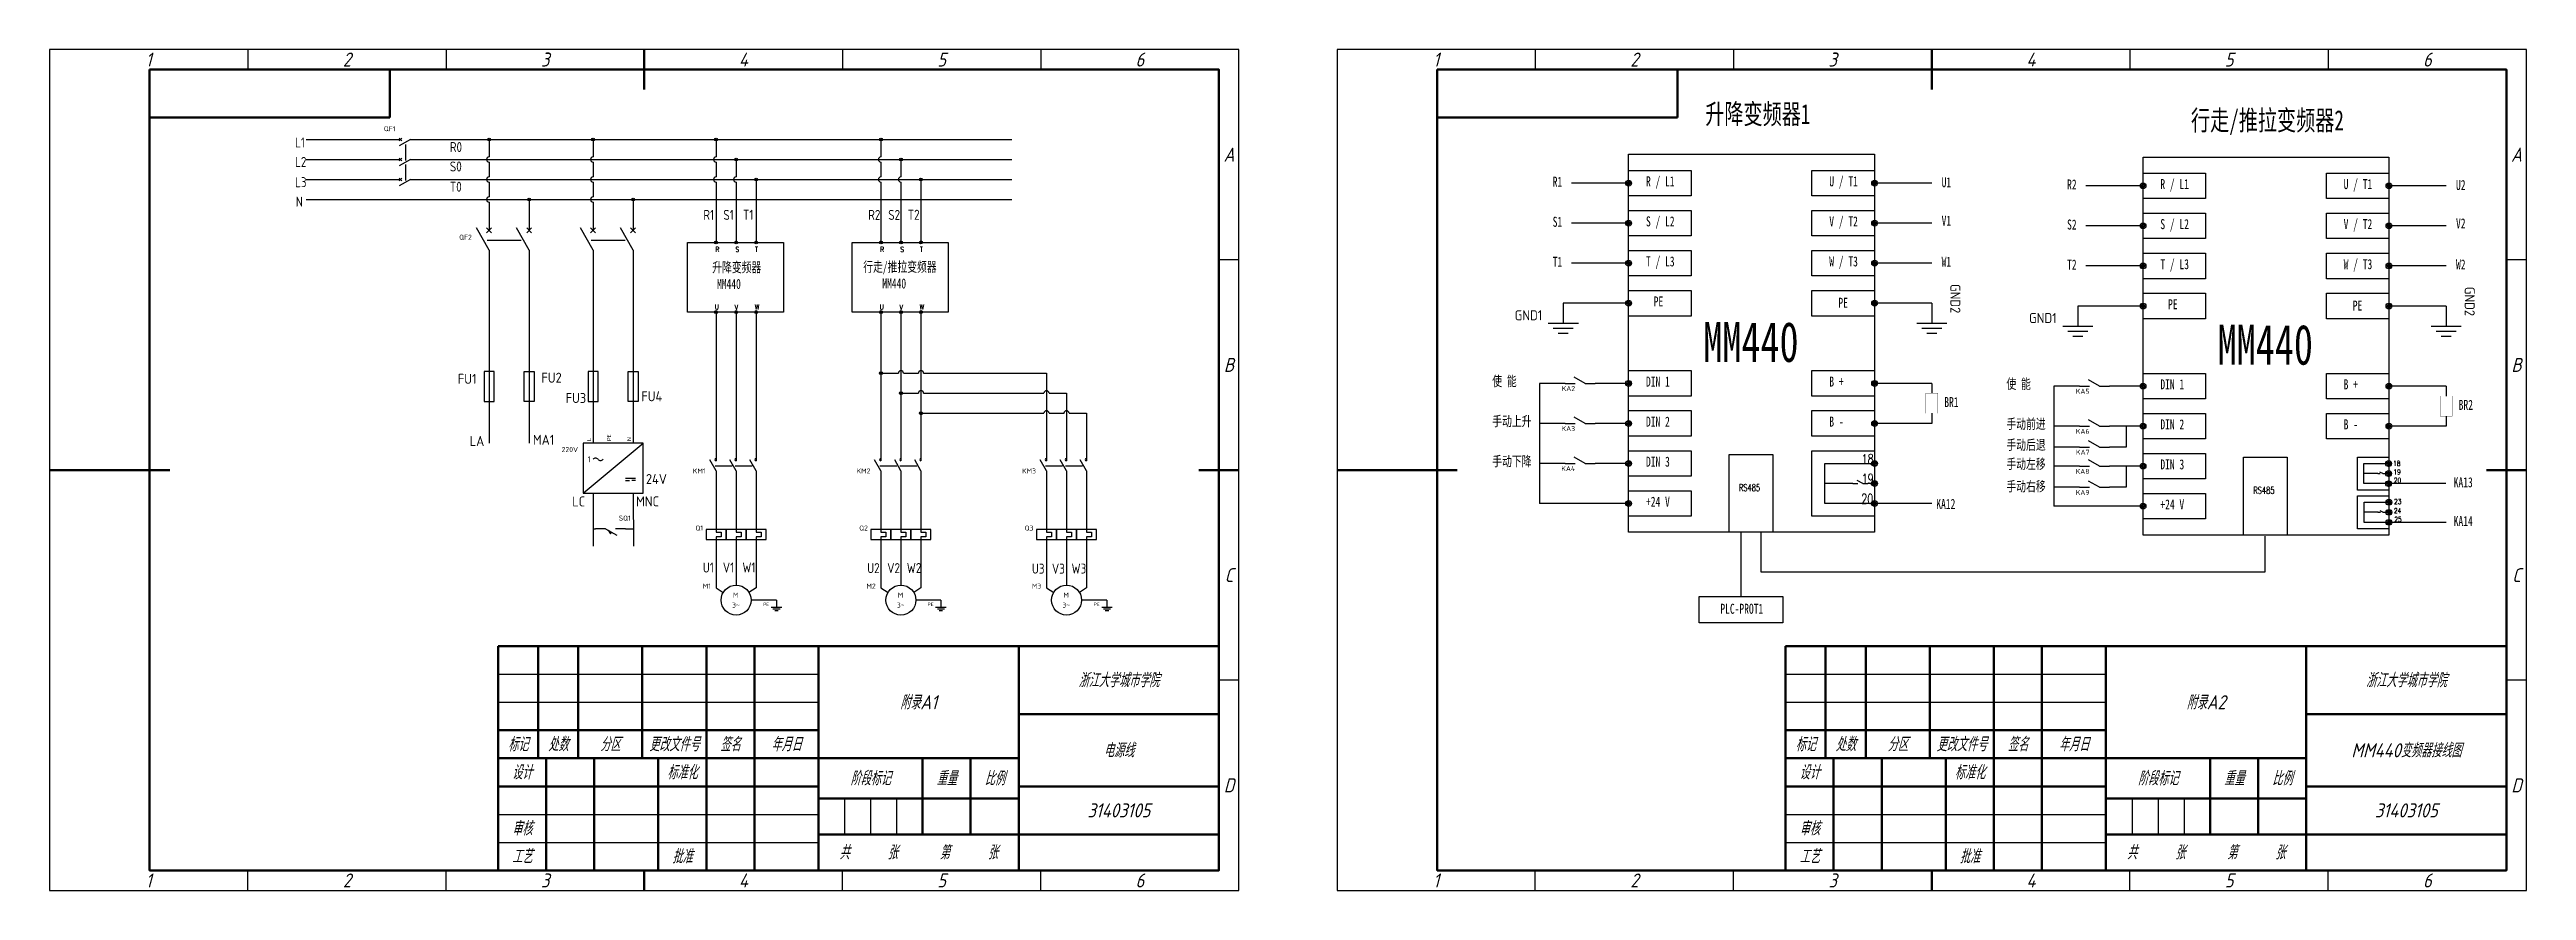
# Model space of a CAD drawing. Header units: millimetres. Extents: x -405 to 937, y 420 to 1151.
# Drawn here: x -371 to 248, y 941 to 1151 of the extents above; entities that cross this region are included whole.
import ezdxf
from ezdxf.enums import TextEntityAlignment as Align

# ---------------------------------------------------------------- set-up
doc = ezdxf.new("R2010")
doc.units = ezdxf.units.MM
doc.layers.get('0').update_dxf_attribs({"lineweight": 25})
for name, color, linetype in [('dim', 7, 'Continuous'), ('dim @ 1', 7, 'Continuous'), ('MISC', 2, 'Continuous'), ('TAGS', 51, 'Continuous'), ('TERMS', 4, 'Continuous'), ('XREFCHILD', 134, 'Continuous')]:
    doc.layers.add(name, color=color, linetype=linetype)
for name, color, linetype, lineweight in [('文字', 254, 'Continuous', 25), ('表格图、流程图中主要表示线', 53, 'Continuous', 50), ('辅助线、网格线、投射线', 215, 'Continuous', 25)]:
    doc.layers.add(name, color=color, linetype=linetype, lineweight=lineweight)
doc.styles.add('GBeitc-35', font='gbeitc.shx', dxfattribs={"height": 3.5, "bigfont": 'gbcbig.shx'})
doc.styles.add('WD_IEC', font='ISOCP2.shx', dxfattribs={"width": 0.9, "height": 4, "bigfont": 'gbcbig.shx'})
doc.styles.add('字母', font='complex.shx', dxfattribs={"width": 0.7})
doc.styles.add('工程字', font='', dxfattribs={"width": 0.7})
doc.styles.get('工程字').set_extended_font_data('FangSong_GB2312')

msp = doc.modelspace()

# ---------------------------------------------------------------- texts
at = {"layer": 'dim', "style": '字母', "width": 0.7}
msp.add_text('20', height=2.5, dxfattribs=at).set_placement((81.51, 1037.43))
at = {"layer": 'dim', "color": 61, "true_color": 0xdbf566, "char_height": 2.5, "attachment_point": 1, "style": 'WD_IEC'}
for s, insert in [('L1', (-309.56, 1128.95)), ('R0', (-270.91, 1127.8)), ('L2', (-309.56, 1124.1)), ('S0', (-270.91, 1122.95)), ('L3', (-309.56, 1119.04)), ('N', (-309.37, 1114.17)), ('T0', (-270.91, 1117.89)), ('R1', (-207.61, 1110.87)), ('S1', (-202.61, 1110.87)), ('T1', (-197.71, 1110.9)), ('R2', (-166.45, 1110.87)), ('S2', (-161.45, 1110.87)), ('T2', (-156.56, 1110.9)), ('U1', (-207.74, 1022.8)), ('V1', (-202.74, 1022.8)), ('W1', (-197.85, 1022.82)), ('U2', (-166.69, 1022.66)), ('V2', (-161.69, 1022.66)), ('W2', (-156.8, 1022.69)), ('U3', (-125.57, 1022.53)), ('V3', (-120.57, 1022.53)), ('W3', (-115.67, 1022.55))]:
    msp.add_mtext_dynamic_manual_height_columns(s, width=9.0758, gutter_width=17.5, heights=[0], dxfattribs=dict(at, insert=insert))
at = {"layer": 'dim', "attachment_point": 1, "style": '字母'}
for s, width, gutter_width, heights, insert, char_height in [('{\\fSimSun|b0|i0|c134|p2;R1}', 30.1043, 17.5, [0], (4.48, 1119.15), 2.5), ('{\\fSimSun|b0|i0|c134|p2;R / L1}', 30.1043, 17.5, [0], (27.77, 1119.25), 2.5), ('{\\fSimSun|b0|i0|c134|p2;U / T1}', 30.1043, 17.5, [0], (73.54, 1119.25), 2.5), ('{\\fSimSun|b0|i0|c134|p2;U1}', 30.1043, 17.5, [0], (101.59, 1119.02), 2.5), ('{\\fSimSun|b0|i0|c134|p2;R2}', 30.1043, 17.5, [0], (132.92, 1118.46), 2.5), ('{\\fSimSun|b0|i0|c134|p2;R / L1}', 30.1043, 17.5, [0], (156.21, 1118.56), 2.5), ('{\\fSimSun|b0|i0|c134|p2;U / T1}', 30.1043, 17.5, [0], (201.98, 1118.56), 2.5), ('{\\fSimSun|b0|i0|c134|p2;U2}', 30.1043, 17.5, [0], (230.03, 1118.33), 2.5), ('{\\fSimSun|b0|i0|c134|p2;S1}', 30.1043, 17.5, [0], (4.48, 1109.15), 2.5), ('{\\fSimSun|b0|i0|c134|p2;S / L2}', 30.1043, 17.5, [0], (27.77, 1109.25), 2.5), ('{\\fSimSun|b0|i0|c134|p2;V / T2}', 30.1043, 17.5, [0], (73.54, 1109.25), 2.5), ('{\\fSimSun|b0|i0|c134|p2;V1}', 30.1043, 17.5, [0], (101.59, 1109.43), 2.5), ('{\\fSimSun|b0|i0|c134|p2;S2}', 30.1043, 17.5, [0], (132.92, 1108.46), 2.5), ('{\\fSimSun|b0|i0|c134|p2;S / L2}', 30.1043, 17.5, [0], (156.21, 1108.56), 2.5), ('{\\fSimSun|b0|i0|c134|p2;V / T2}', 30.1043, 17.5, [0], (201.98, 1108.56), 2.5), ('{\\fSimSun|b0|i0|c134|p2;V2}', 30.1043, 17.5, [0], (230.03, 1108.75), 2.5), ('R', 9.0758, 17.5, [0], (-204.58, 1101.62), 1.25), ('S', 9.0758, 17.5, [0], (-199.58, 1101.62), 1.25), ('T', 9.0758, 17.5, [0], (-194.69, 1101.64), 1.25), ('R', 9.0758, 17.5, [0], (-163.43, 1101.62), 1.25), ('S', 9.0758, 17.5, [0], (-158.43, 1101.62), 1.25), ('T', 9.0758, 17.5, [0], (-153.53, 1101.64), 1.25), ('{\\fSimSun|b0|i0|c134|p2;T1}', 30.1043, 17.5, [0], (4.48, 1099.15), 2.5), ('{\\fSimSun|b0|i0|c134|p2;T / L3}', 30.1043, 17.5, [0], (27.77, 1099.25), 2.5), ('{\\fSimSun|b0|i0|c134|p2;W / T3}', 30.1043, 17.5, [0], (73.54, 1099.25), 2.5), ('{\\fSimSun|b0|i0|c134|p2;W1}', 30.1043, 17.5, [0], (101.59, 1099.18), 2.5), ('{\\fSimSun|b0|i0|c134|p2;T2}', 30.1043, 17.5, [0], (132.92, 1098.46), 2.5), ('{\\fSimSun|b0|i0|c134|p2;T / L3}', 30.1043, 17.5, [0], (156.21, 1098.56), 2.5), ('{\\fSimSun|b0|i0|c134|p2;W / T3}', 30.1043, 17.5, [0], (201.98, 1098.56), 2.5), ('{\\fSimSun|b0|i0|c134|p2;W2}', 30.1043, 17.5, [0], (230.03, 1098.49), 2.5), ('{\\fSimSun|b0|i0|c134|p2;PE}', 30.1043, 17.5, [0], (29.69, 1089.25), 2.5), ('{\\fSimSun|b0|i0|c134|p2;PE}', 30.1043, 17.5, [0], (75.82, 1088.92), 2.5), ('{\\fSimSun|b0|i0|c134|p2;PE}', 30.1043, 17.5, [0], (158.13, 1088.56), 2.5), ('U', 9.0758, 17.5, [0], (-204.73, 1087.25), 1.25), ('V', 9.0758, 17.5, [0], (-199.75, 1087.19), 1.25), ('W', 9.0758, 17.5, [0], (-194.73, 1087.22), 1.25), ('U', 9.0758, 17.5, [0], (-163.57, 1087.25), 1.25), ('V', 9.0758, 17.5, [0], (-158.59, 1087.19), 1.25), ('W', 9.0758, 17.5, [0], (-153.58, 1087.22), 1.25), ('{\\fSimSun|b0|i0|c134|p2;PE}', 30.1043, 17.5, [0], (204.26, 1088.23), 2.5), ('{\\fSimSun|b0|i0|c134|p2;使 能}', 30.1043, 17.5, [0], (-10.61, 1069.36), 2.5), ('{\\fSimSun|b0|i0|c134|p2;DIN 1}', 30.1043, 17.5, [0], (27.77, 1069.25), 2.5), ('{\\fSimSun|b0|i0|c134|p2;B +}', 30.1043, 17.5, [0], (73.54, 1069.25), 2.5), ('{\\fSimSun|b0|i0|c134|p2;BR1}', 30.1043, 17.5, [0], (102.26, 1064.12), 2.5), ('{\\fSimSun|b0|i0|c134|p2;使 能}', 30.1043, 17.5, [0], (117.77, 1068.68), 2.5), ('{\\fSimSun|b0|i0|c134|p2;DIN 1}', 30.1043, 17.5, [0], (156.21, 1068.56), 2.5), ('{\\fSimSun|b0|i0|c134|p2;B +}', 30.1043, 17.5, [0], (201.98, 1068.56), 2.5), ('{\\fSimSun|b0|i0|c134|p2;手动上升}', 30.1043, 17.5, [0], (-10.61, 1059.36), 2.5), ('{\\fSimSun|b0|i0|c134|p2;DIN 2}', 30.1043, 17.5, [0], (27.77, 1059.25), 2.5), ('{\\fSimSun|b0|i0|c134|p2;B -}', 30.1043, 17.5, [0], (73.54, 1059.25), 2.5), ('{\\fSimSun|b0|i0|c134|p2;手动前进}', 30.1043, 17.5, [0], (117.77, 1058.68), 2.5), ('{\\fSimSun|b0|i0|c134|p2;DIN 2}', 30.1043, 17.5, [0], (156.21, 1058.56), 2.5), ('{\\fSimSun|b0|i0|c134|p2;B -}', 30.1043, 17.5, [0], (201.98, 1058.56), 2.5), ('{\\fSimSun|b0|i0|c134|p2;BR2}', 30.1043, 17.5, [0], (230.7, 1063.43), 2.5), ('{\\fSimSun|b0|i0|c134|p2;手动后退}', 30.1043, 17.5, [0], (117.77, 1053.45), 2.5), ('{\\fSimSun|b0|i0|c134|p2;手动下降}', 30.1043, 17.5, [0], (-10.61, 1049.36), 2.5), ('{\\fSimSun|b0|i0|c134|p2;DIN 3}', 30.1043, 17.5, [0], (27.77, 1049.25), 2.5), ('18', 9.0758, 17.5, [0], (81.62, 1049.87), 2.5), ('{\\fSimSun|b0|i0|c134|p2;手动左移}', 30.1043, 17.5, [0], (117.77, 1048.68), 2.5), ('{\\fSimSun|b0|i0|c134|p2;DIN 3}', 30.1043, 17.5, [0], (156.21, 1048.56), 2.5), ('18', 9.0758, 17.5, [0], (214.33, 1048.16), 1.25), ('19', 9.0758, 17.5, [0], (214.4, 1046.04), 1.25), ('{\\fSimSun|b0|i0|c134|p2;+24 V}', 30.1043, 17.5, [0], (27.77, 1039.25), 2.5), ('RS485', 0.1324, 0.05, [0], (50.98, 1042.37), 1.75), ('19', 9.0758, 17.5, [0], (81.65, 1044.95), 2.5), ('{\\fSimSun|b0|i0|c134|p2;手动右移}', 30.1043, 17.5, [0], (117.77, 1043.09), 2.5), ('RS485', 0.1324, 0.05, [0], (179.42, 1041.68), 1.75), ('20', 9.0758, 17.5, [0], (214.51, 1043.96), 1.25), ('{\\fSimSun|b0|i0|c134|p2;KA13}', 30.1043, 17.5, [0], (229.45, 1044.09), 2.5), ('{\\fSimSun|b0|i0|c134|p2;KA12}', 7.9788, 17.5, [0], (100.26, 1038.7), 2.5), ('{\\fSimSun|b0|i0|c134|p2;+24 V}', 30.1043, 17.5, [0], (156.21, 1038.56), 2.5), ('24', 9.0758, 17.5, [0], (214.53, 1036.36), 1.25), ('23', 9.0758, 17.5, [0], (214.57, 1038.65), 1.25), ('25', 9.0758, 17.5, [0], (214.63, 1034.23), 1.25), ('{\\fSimSun|b0|i0|c134|p2;KA14}', 30.1043, 17.5, [0], (229.45, 1034.42), 2.5), ('{\\fSimSun|b0|i0|c134|p2;PLC-PROT1}', 22.6843, 17.5, [5.22], (46.34, 1012.51), 2.5)]:
    msp.add_mtext_dynamic_manual_height_columns(s, width=width, gutter_width=gutter_width, heights=heights, dxfattribs=dict(at, insert=insert, char_height=char_height))
at = {"layer": 'dim', "color": 61, "true_color": 0xdbf566, "style": 'WD_IEC'}
for tag, height, p in [('QF2', 1.25, (-265.41, 1103.43)), ('FU2', 2.5, (-242.97, 1067.71)), ('FU1', 2.5, (-264.25, 1067.42)), ('FU3', 2.5, (-236.87, 1062.64)), ('FU4', 2.5, (-217.87, 1063.06)), ('LA', 2.5, (-262.31, 1051.9)), ('MA1', 2.5, (-244.83, 1052.2)), ('LC', 2.5, (-237.11, 1036.8)), ('MNC', 2.5, (-218.68, 1036.82)), ('24V', 2.5, (-216.7, 1042.4))]:
    msp.add_attdef(tag, text='F', height=height, dxfattribs=at).set_placement(p, align=Align.RIGHT)
at = {"layer": 'dim @ 1', "attachment_point": 1, "style": '工程字'}
for s, width, insert, char_height in [('{\\fSimSun|b0|i0|c134|p2;升降变频器1}', 71.9524, (42.57, 1137.32), 5), ('{\\fSimSun|b0|i0|c134|p2;行走/推拉变频器2}', 93.7844, (163.86, 1135.75), 5), ('{\\fSimSun|b0|i0|c134|p2;升降变频器}\\P MM440', 71.9524, (-205.39, 1097.8), 2.5), ('{\\fSimSun|b0|i0|c134|p2;行走/推拉变频器}\\P    MM440', 71.9524, (-167.69, 1097.91), 2.5), ('{\\fSimSun|b0|i0|c134|p2;MM440}', 53.0064, (42.07, 1082.9), 10), ('{\\fSimSun|b0|i0|c134|p2;MM440}', 53.0064, (170.51, 1082.22), 10)]:
    msp.add_mtext_dynamic_manual_height_columns(s, width=width, gutter_width=17.5, heights=[0], dxfattribs=dict(at, insert=insert, char_height=char_height))

# ---------------------------------------------------------------- blocks, each defined once
blk = doc.blocks.new('A4横向')
at = {"layer": '表格图、流程图中主要表示线'}
for p, q in [((85, 193), (85, 205)), ((148.5, 210), (148.5, 200)), ((25, 193), (85, 193)), ((0, 105), (30, 105)), ((297, 105), (287, 105)), ((148.5, 0), (148.5, 5))]:
    blk.add_line(p, q, dxfattribs=at)
blk.add_lwpolyline([(25, 205), (292, 205), (292, 5), (25, 5)], close=True, dxfattribs=at)
at = {"layer": '辅助线、网格线、投射线'}
for p, q in [((49.5, 210), (49.5, 205)), ((99, 210), (99, 205)), ((198, 210), (198, 205)), ((247.5, 210), (247.5, 205)), ((297, 157.5), (292, 157.5)), ((297, 52.5), (292, 52.5)), ((49.5, 0), (49.5, 5)), ((99, 0), (99, 5)), ((198, 0), (198, 5)), ((247.5, 0), (247.5, 5))]:
    blk.add_line(p, q, dxfattribs=at)
blk.add_lwpolyline([(0, 0), (297, 0), (297, 210), (0, 210)], close=True, dxfattribs=at)
at = {"layer": '文字', "char_height": 3.5, "attachment_point": 5, "style": 'GBeitc-35'}
for s, width, insert in [('1', 5.5423, (24.75, 207.5)), ('2', 5.5423, (74.25, 207.5)), ('3', 5.5423, (123.75, 207.5)), ('4', 5.5423, (173.25, 207.5)), ('5', 5.5423, (222.75, 207.5)), ('6', 5.5423, (272.25, 207.5)), ('A', 3.5, (294.5, 183.75)), ('B', 3.5, (294.5, 131.25)), ('C', 3.5, (294.5, 78.75)), ('D', 3.5, (294.5, 26.25)), ('1', 6.2802, (24.75, 2.5)), ('2', 6.2802, (74.25, 2.5)), ('3', 6.2802, (123.75, 2.5)), ('4', 6.2802, (173.25, 2.5)), ('5', 6.2802, (222.75, 2.5)), ('6', 6.2802, (272.25, 2.5))]:
    blk.add_mtext_dynamic_manual_height_columns(s, width=width, gutter_width=17.5, heights=[0], dxfattribs=dict(at, insert=insert))
at = {"layer": '文字', "style": 'GBeitc-35'}
blk.add_attdef('产品图号', text='', height=3.5, rotation=180, dxfattribs=at).set_placement((55, 199), align=Align.MIDDLE_CENTER)
blk = doc.blocks.new('标题栏')
at = {"layer": '表格图、流程图中主要表示线'}
for p, q in [((-180, 0), (-180, 56)), ((-180, 56), (0, 56)), ((-170, 56), (-170, 28)), ((-160, 56), (-160, 28)), ((-144, 56), (-144, 28)), ((-128, 56), (-128, 0)), ((-116, 0), (-116, 56)), ((-100, 56), (-100, 0)), ((-50, 0), (-50, 56)), ((0, 39), (-50, 39)), ((-180, 35), (-100, 35)), ((-180, 28), (-50, 28)), ((-168, 0), (-168, 28)), ((-156, 0), (-156, 28)), ((-140, 28), (-140, 0)), ((-74, 9), (-74, 28)), ((-62, 9), (-62, 28)), ((-180, 21), (-100, 21)), ((0, 21), (-50, 21)), ((-50, 18), (-100, 18)), ((0, 9), (-100, 9))]:
    blk.add_line(p, q, dxfattribs=at)
at = {"layer": '辅助线、网格线、投射线'}
for p, q in [((-180, 49), (-100, 49)), ((-180, 42), (-100, 42)), ((-180, 14), (-100, 14)), ((-93.5, 18), (-93.5, 9)), ((-87, 18), (-87, 9)), ((-80.5, 18), (-80.5, 9)), ((-180, 7), (-100, 7))]:
    blk.add_line(p, q, dxfattribs=at)
at = {"layer": '文字', "char_height": 3.5, "attachment_point": 5, "style": 'GBeitc-35'}
for s, width, insert in [('标记', 10, (-175, 31.5)), ('处数', 10, (-165, 31.5)), ('分区', 16, (-152, 31.5)), ('更改文件号', 16, (-136, 31.5)), ('签名', 12, (-122, 31.5)), ('年月日', 16, (-108, 31.5)), ('设计', 12, (-174, 24.5)), ('标准化', 12, (-134, 24.5)), ('阶段标记', 26, (-87, 23)), ('重量', 12, (-68, 23)), ('比例', 12, (-56, 23)), ('审核', 12, (-174, 10.5)), ('共     张', 25, (-87.5, 4.5)), ('第     张', 25, (-62.5, 4.5)), ('工艺', 12, (-174, 3.5)), ('批准', 12, (-134, 3.5))]:
    blk.add_mtext_dynamic_manual_height_columns(s, width=width, gutter_width=17.5, heights=[0], dxfattribs=dict(at, insert=insert))
at = {"layer": '文字', "style": 'GBeitc-35'}
for tag, p in [('单位名称', (-25, 47.5)), ('材料标记', (-75, 42)), ('图样名称', (-25, 30)), ('设计签名', (-162, 24.5)), ('设计年月日', (-148, 24.5)), ('标准化签名', (-122, 24.5)), ('标准化年月日', (-108, 24.5)), ('图样代号', (-25, 15)), ('共几', (-87.5, 4.5)), ('第几', (-62.5, 4.5))]:
    blk.add_attdef(tag, text='', height=3.5, dxfattribs=at).set_placement(p, align=Align.MIDDLE_CENTER)
blk = doc.blocks.new('WDDOT')
for radius in [0.72, 0.449, 0.223]:
    blk.add_circle((0, 0), radius)
blk = doc.blocks.new('VFU1')
blk.add_line((0, 7.5), (0, -7.5))
blk.add_lwpolyline([(-1.25, 3.75), (-1.25, -3.75), (1.25, -3.75), (1.25, 3.75)], close=True)
at = {"style": 'WD_IEC'}
for tag, p in [('INST', (-5.25, 7.75)), ('LOC', (-5.25, 4.25)), ('TAG1', (-5.25, 0.75)), ('RATING1', (-5.25, -3.75)), ('XREF', (-5.25, -7.75)), ('DESC1', (-5.25, -11.6)), ('DESC3', (-5.25, -18.6)), ('DESC2', (-5.25, -15.1))]:
    blk.add_attdef(tag, text='', height=2.5, dxfattribs=at).set_placement(p, align=Align.RIGHT)
blk.add_attdef('TERM01', text='', height=2, rotation=90, dxfattribs=at).set_placement((-1, 7.5), align=Align.RIGHT)
at = {"style": 'WD_IEC', "flags": 1}
for tag, p, height in [('X2TERM01', (0, 7.5), 0.32), ('MFG', (2.75, 6.5), 1.5), ('X4LINK', (-1.25, 0), 0.32), ('X1LINK', (1.25, 0), 0.32), ('CAT', (2.75, 4), 1.5), ('ASSYCODE', (2.25, -4), 1), ('FAMILY', (2.25, -5.5), 1), ('CATDESC', (2.25, -7), 1), ('X8TERM02', (0, -7.5), 0.32)]:
    blk.add_attdef(tag, p, '', height=height, dxfattribs=at)
at = {"style": 'WD_IEC'}
blk.add_attdef('TERM02', (-1, -7.5), '', height=2, rotation=90, dxfattribs=at)
blk = doc.blocks.new('HCB1')
for p, q in [((-7.5, 0), (-2.5, 0)), ((-1.9, 0.6), (-3.1, -0.6)), ((-1.9, -0.6), (-3.1, 0.6)), ((2.5, 0), (-3.1, -3.1)), ((2.5, 0), (7.5, 0))]:
    blk.add_line(p, q)
at = {"style": 'WD_IEC'}
for tag, p in [('INST', (-5, 11.1)), ('TAG1', (-5, 4.1)), ('LOC', (-5, 7.6)), ('DESC1', (-5, -13.8)), ('DESC3', (-5, -20.8)), ('DESC2', (-5, -17.2))]:
    blk.add_attdef(tag, text='', height=2.5, dxfattribs=at).set_placement(p, align=Align.RIGHT)
for tag, p, height, flags in [('MFG', (4.9, 12.1), 1.5, 9), ('X4TERM01', (-7.5, 0), 0.32, 1), ('TERM01', (-7.5, 1), 2, 8), ('CAT', (4.9, 9.6), 1.5, 9), ('X1TERM02', (7.5, 0), 0.32, 1), ('X2LINK', (0, -0.6), 0.32, 1), ('X8LINK', (0, -2.5), 0.32, 1), ('ASSYCODE', (12.2, -2.8), 1, 1), ('FAMILY', (12.2, -4.2), 1, 1), ('CATDESC', (12.2, -5.8), 1, 1), ('CONTACT', (12.5, -7.5), 1, 1), ('COMMON', (13.8, -8.8), 1, 1)]:
    blk.add_attdef(tag, p, '', height=height, dxfattribs=dict(at, flags=flags))
at = {"style": 'WD_IEC', "flags": 8}
blk.add_attdef('TERM02', text='', height=2, dxfattribs=at).set_placement((7.5, 1), align=Align.RIGHT)
at = {"lineweight": 15, "style": 'WD_IEC'}
for tag, p in [('RATING1', (-5, -6.2)), ('XREF', (-5, -10))]:
    blk.add_attdef(tag, text='', height=2.5, dxfattribs=at).set_placement(p, align=Align.RIGHT)
blk = doc.blocks.new('HCB2')
for p, q in [((-7.5, 0), (-2.5, 0)), ((-1.9, 0.6), (-3.1, -0.6)), ((-1.9, -0.6), (-3.1, 0.6)), ((2.5, 0), (-3.1, -3.1)), ((2.5, 0), (7.5, 0))]:
    blk.add_line(p, q)
at = {"style": 'WD_IEC'}
for tag, p in [('INST', (-5, 11.1)), ('TAG2', (-5, 4.1)), ('LOC', (-5, 7.6)), ('DESC1', (-5, -13.8)), ('DESC3', (-5, -20.8)), ('DESC2', (-5, -17.2))]:
    blk.add_attdef(tag, text='', height=2.5, dxfattribs=at).set_placement(p, align=Align.RIGHT)
for tag, p, height, flags in [('X4TERM01', (-7.5, 0), 0.32, 1), ('TERM01', (-7.5, 1), 2, 8), ('X1TERM02', (7.5, 0), 0.32, 1), ('X2LINK', (0, -0.6), 0.32, 1), ('X8LINK', (0, -2.5), 0.32, 1), ('FAMILY', (12.2, -4.2), 1, 1), ('CONTACT', (12.5, -7.5), 1, 1)]:
    blk.add_attdef(tag, p, '', height=height, dxfattribs=dict(at, flags=flags))
at = {"style": 'WD_IEC', "flags": 8}
blk.add_attdef('TERM02', text='', height=2, dxfattribs=at).set_placement((7.5, 1), align=Align.RIGHT)
at = {"lineweight": 15, "style": 'WD_IEC', "flags": 1}
blk.add_attdef('RATING1', text='', height=2.5, dxfattribs=at).set_placement((-5, -6.2), align=Align.RIGHT)
at = {"lineweight": 15, "style": 'WD_IEC'}
blk.add_attdef('XREF', text='', height=2.5, dxfattribs=at).set_placement((-5, -10), align=Align.RIGHT)
blk = doc.blocks.new('VCB1')
for p, q in [((0, 7.5), (0, 2.5)), ((0, -2.5), (-3.12, 3.12)), ((0.62, 1.88), (-0.62, 3.12)), ((-0.62, 1.88), (0.62, 3.12)), ((0, -2.5), (0, -7.5))]:
    blk.add_line(p, q)
at = {"style": 'WD_IEC'}
for tag, p in [('INST', (-8, 5.25)), ('TAG1', (-8, -1.75)), ('LOC', (-8, 1.75)), ('RATING1', (-8, -6.35)), ('DESC1', (-8, -14.35)), ('DESC2', (-8, -17.85)), ('DESC3', (-8, -21.35))]:
    blk.add_attdef(tag, text='', height=2.5, dxfattribs=at).set_placement(p, align=Align.RIGHT)
blk.add_attdef('TERM01', text='', height=2, rotation=90, dxfattribs=at).set_placement((-1, 7.5), align=Align.RIGHT)
at = {"style": 'WD_IEC', "flags": 1}
for tag, p, height in [('X2TERM01', (0, 7.5), 0.32), ('MFG', (2.75, 6.5), 1.5), ('X4LINK', (-2, 0), 0.32), ('X1LINK', (-0.5, 0), 0.32), ('CAT', (2.75, 4), 1.5), ('X8TERM02', (0, -7.5), 0.32), ('ASSYCODE', (1, -9), 1), ('FAMILY', (1, -10.5), 1), ('CATDESC', (1, -12), 1), ('CONTACT', (1, -13.5), 1), ('COMMON', (2.25, -14.75), 1)]:
    blk.add_attdef(tag, p, '', height=height, dxfattribs=at)
at = {"style": 'WD_IEC'}
blk.add_attdef('TERM02', (-1, -7.5), '', height=2, rotation=90, dxfattribs=at)
at = {"lineweight": 15, "style": 'WD_IEC'}
blk.add_attdef('XREF', text='', height=2.5, dxfattribs=at).set_placement((-8, -10.35), align=Align.RIGHT)
blk = doc.blocks.new('VCB2')
for p, q in [((0, 7.5), (0, 2.5)), ((0, -2.5), (-3.12, 3.12)), ((0.62, 1.88), (-0.62, 3.12)), ((-0.62, 1.88), (0.62, 3.12)), ((0, -2.5), (0, -7.5))]:
    blk.add_line(p, q)
at = {"style": 'WD_IEC'}
for tag, p in [('INST', (-8, 5.25)), ('TAG2', (-8, -1.75)), ('LOC', (-8, 1.75)), ('DESC1', (-8, -14.35)), ('DESC2', (-8, -17.85)), ('DESC3', (-8, -21.35))]:
    blk.add_attdef(tag, text='', height=2.5, dxfattribs=at).set_placement(p, align=Align.RIGHT)
blk.add_attdef('TERM01', text='', height=2, rotation=90, dxfattribs=at).set_placement((-1, 7.5), align=Align.RIGHT)
at = {"style": 'WD_IEC', "flags": 1}
for tag, p, height in [('X2TERM01', (0, 7.5), 0.32), ('X4LINK', (-2, 0), 0.32), ('X1LINK', (-0.5, 0), 0.32), ('X8TERM02', (0, -7.5), 0.32), ('FAMILY', (1, -10.5), 1), ('CONTACT', (1, -13.5), 1)]:
    blk.add_attdef(tag, p, '', height=height, dxfattribs=at)
at = {"style": 'WD_IEC'}
blk.add_attdef('TERM02', (-1, -7.5), '', height=2, rotation=90, dxfattribs=at)
at = {"style": 'WD_IEC', "flags": 1}
blk.add_attdef('RATING1', text='', height=2.5, dxfattribs=at).set_placement((-8, -6.35), align=Align.RIGHT)
at = {"lineweight": 15, "style": 'WD_IEC'}
blk.add_attdef('XREF', text='', height=2.5, dxfattribs=at).set_placement((-8, -10.35), align=Align.RIGHT)
blk = doc.blocks.new('VMS21P')
for p, q in [((0, -2.5), (-3.125, 3.125)), ((0, 7.5), (0, 2.5)), ((0, -2.5), (0, -7.5))]:
    blk.add_line(p, q)
blk.add_arc((0, 3.125), 0.625, 90, 270)
at = {"style": 'WD_IEC'}
for tag, p in [('TAG2', (-5.25, 0.75)), ('INST', (-5.25, 7.75)), ('LOC', (-5.25, 4.25)), ('DESC3', (-5.25, -14.6)), ('DESC2', (-5.25, -11.1)), ('DESC1', (-5.25, -7.6)), ('XREF', (-5.25, -3.75))]:
    blk.add_attdef(tag, text='', height=2.5, dxfattribs=at).set_placement(p, align=Align.RIGHT)
blk.add_attdef('TERM01', text='', height=2, rotation=90, dxfattribs=at).set_placement((-1, 7.5), align=Align.RIGHT)
blk.add_attdef('TERM02', (-1, -7.5), '', height=2, rotation=90, dxfattribs=at)
at = {"style": 'WD_IEC', "flags": 1}
for tag, p, height in [('X4LINK', (-2, 0), 0.32), ('X1LINK', (-0.5, 0), 0.32), ('X2TERM01', (0, 7.5), 0.32), ('X8TERM02', (0, -7.5), 0.32), ('CONTACT', (4, -3.5), 1), ('FAMILY', (4, -5), 1)]:
    blk.add_attdef(tag, p, '', height=height, dxfattribs=at)
blk = doc.blocks.new('VOL1')
for p, q in [((-5, 2.5), (-5, -2.5)), ((5, 2.5), (-5, 2.5)), ((0, 7.5), (0, 1.2)), ((0, 1.2), (2.5, 1.2)), ((2.5, 1.2), (2.5, -1.2)), ((5, -2.5), (5, 2.5)), ((-5, -2.5), (5, -2.5)), ((0, -1.2), (0, -7.5)), ((2.5, -1.2), (0, -1.2))]:
    blk.add_line(p, q)
at = {"style": 'WD_IEC'}
for tag, p in [('RATING1', (-6.5, -2.5)), ('TAG1', (-6.5, 2)), ('INST', (-6.5, 9)), ('LOC', (-6.5, 5.5)), ('DESC2', (-6.5, -13.8)), ('DESC1', (-6.5, -10.3)), ('XREF', (-6.5, -6.5)), ('DESC3', (-6.5, -17.3))]:
    blk.add_attdef(tag, text='', height=2.5, dxfattribs=at).set_placement(p, align=Align.RIGHT)
at = {"style": 'WD_IEC', "flags": 1}
for tag, p, height in [('X4LINK', (-5, 0), 0.32), ('X2TERM01', (0, 7.5), 0.32), ('MFG', (2.8, 6.5), 1.5), ('CAT', (2.8, 4), 1.5), ('X1LINK', (5, 0), 0.32), ('X8TERM02', (0, -7.5), 0.32), ('ASSYCODE', (1, -4), 1), ('FAMILY', (1, -5.5), 1), ('CATDESC', (1, -7), 1)]:
    blk.add_attdef(tag, p, '', height=height, dxfattribs=at)
at = {"style": 'WD_IEC'}
blk.add_attdef('TERM01', text='', height=2, rotation=90, dxfattribs=at).set_placement((-1, 7.5), align=Align.RIGHT)
blk.add_attdef('TERM02', (-1, -7.5), '', height=2, rotation=90, dxfattribs=at)
blk = doc.blocks.new('VOL2')
for p, q in [((-5, 2.5), (-5, -2.5)), ((5, 2.5), (-5, 2.5)), ((0, 7.5), (0, 1.2)), ((0, 1.2), (2.5, 1.2)), ((2.5, 1.2), (2.5, -1.2)), ((5, -2.5), (5, 2.5)), ((-5, -2.5), (5, -2.5)), ((0, -1.2), (0, -7.5)), ((2.5, -1.2), (0, -1.2))]:
    blk.add_line(p, q)
at = {"style": 'WD_IEC'}
for tag, p in [('RATING1', (-6.5, -2.5)), ('TAG2', (-6.5, 2)), ('INST', (-6.5, 9)), ('LOC', (-6.5, 5.5)), ('DESC2', (-6.5, -13.8)), ('DESC1', (-6.5, -10.3)), ('XREF', (-6.5, -6.5)), ('DESC3', (-6.5, -17.3))]:
    blk.add_attdef(tag, text='', height=2.5, dxfattribs=at).set_placement(p, align=Align.RIGHT)
at = {"style": 'WD_IEC', "flags": 1}
for tag, p, height in [('X4LINK', (-5, 0), 0.32), ('X2TERM01', (0, 7.5), 0.32), ('X1LINK', (5, 0), 0.32), ('X8TERM02', (0, -7.5), 0.32), ('FAMILY', (1, -5.5), 1)]:
    blk.add_attdef(tag, p, '', height=height, dxfattribs=at)
at = {"style": 'WD_IEC'}
blk.add_attdef('TERM01', text='', height=2, rotation=90, dxfattribs=at).set_placement((-1, 7.5), align=Align.RIGHT)
blk.add_attdef('TERM02', (-1, -7.5), '', height=2, rotation=90, dxfattribs=at)
blk = doc.blocks.new('VMO13')
blk.add_circle((0, 0), 7.5)
at = {"style": 'WD_IEC'}
for tag, p in [('INST', (-12.6, 12.8)), ('DESC2', (-12.6, -2)), ('DESC1', (-12.6, 1.5)), ('TAG1', (-12.6, 5.8)), ('LOC', (-12.6, 9.2)), ('RATING2', (-12.6, -12.5)), ('RATING1', (-12.6, -9)), ('DESC3', (-12.6, -5.5)), ('RATING4', (-12.6, -19.5)), ('RATING3', (-12.6, -16))]:
    blk.add_attdef(tag, text='', height=2.5, dxfattribs=at).set_placement(p, align=Align.RIGHT)
blk.add_attdef('TERM02', (-0.7, 7.8), '', height=2, rotation=90, dxfattribs=at)
for tag, p in [('TERM01', (-7.4, 4.3)), ('TERM03', (9.3, 4.5)), ('TERM04', (-0.6, -7.9))]:
    blk.add_attdef(tag, text='', height=2, rotation=90, dxfattribs=at).set_placement(p, align=Align.RIGHT)
at = {"style": 'WD_IEC', "flags": 1}
for tag, p, height in [('X4LINK', (-7.5, 0), 0.32), ('X0TERM01', (-6.4, 3.9), 0.32), ('X2TERM02', (0, 7.5), 0.32), ('X0TERM03', (6.4, 3.9), 0.32), ('X1LINK', (7.5, 0), 0.32), ('MFG', (12.8, 9), 1.5), ('CAT', (12.8, 6.5), 1.5), ('X8TERM04', (0, -7.5), 0.32), ('ASSYCODE', (1, -9), 1), ('FAMILY', (1, -10.5), 1), ('CATDESC', (1, -12), 1)]:
    blk.add_attdef(tag, p, '', height=height, dxfattribs=at)
at = {"style": 'WD_IEC'}
for tag, p in [('M', (-0.2, 1.3)), ('3~', (-0.1, -3.7))]:
    blk.add_attdef(tag, text='', height=2.5, dxfattribs=at).set_placement(p, align=Align.CENTER)
at = {"lineweight": 15, "style": 'WD_IEC'}
blk.add_attdef('XREF', text='', height=2.5, dxfattribs=at).set_placement((-12.6, -23), align=Align.RIGHT)
blk = doc.blocks.new('VPW1_1PH')
for p, q in [((-5, -25), (25, 0)), ((16.25, -17.5), (21.25, -17.5)), ((16.25, -18.75), (18.125, -18.75)), ((21.25, -18.75), (19.375, -18.75))]:
    blk.add_line(p, q)
blk.add_lwpolyline([(-5, 0), (-5, -25), (25, -25), (25, 0)], close=True)
for centre, start, end in [((1.25, -9.0625), 36.8698976, 143.1301024), ((3.75, -7.1875), 216.8698976, 323.1301024)]:
    blk.add_arc(centre, 1.5625, start, end)
at = {"style": 'WD_IEC'}
blk.add_text('1', height=3, dxfattribs=at).set_placement((-1.25, -8.125), align=Align.MIDDLE_RIGHT)
for tag, p in [('INST', (-7.5, 2.5)), ('LOC', (-7.5, -1)), ('RATING1', (-7.5, -9)), ('XREF', (-7.5, -13)), ('TAG1', (-7.5, -4.5)), ('DESC3', (-7.5, -23.85)), ('DESC2', (-7.5, -20.35)), ('DESC1', (-7.5, -16.85))]:
    blk.add_attdef(tag, text='', height=2.5, dxfattribs=at).set_placement(p, align=Align.RIGHT)
for tag, p in [('TERM01', (-1, 1)), ('TERM02', (9, 1)), ('TERM03', (19, 1))]:
    blk.add_attdef(tag, p, '', height=2, rotation=90, dxfattribs=at)
at = {"style": 'WD_IEC', "flags": 1}
for tag, p, height in [('X2TERM01', (0, 0), 0.32), ('X2TERM02', (10, 0), 0.32), ('X2TERM03', (20, 0), 0.32), ('MFG', (27.75, -1), 1.5), ('CAT', (27.75, -3.5), 1.5), ('X8TERM04', (5, -25), 0.32), ('X8TERM05', (15, -25), 0.32), ('ASSYCODE', (26, -21.5), 1), ('FAMILY', (26, -23), 1), ('CATDESC', (26, -24.5), 1)]:
    blk.add_attdef(tag, p, '', height=height, dxfattribs=at)
at = {"style": 'WD_IEC'}
for tag, p in [('TERM04', (4, -26)), ('TERM05', (14, -26))]:
    blk.add_attdef(tag, text='', height=2, rotation=90, dxfattribs=at).set_placement(p, align=Align.RIGHT)
blk = doc.blocks.new('HLS11')
for p, q in [((-7.5, 0), (-2.5, 0)), ((2.5, 0), (-3.1, -3.1)), ((2.5, 0), (7.5, 0)), ((0, -2.5), (-0.5, -1.7)), ((1.2, -0.7), (0, -2.5))]:
    blk.add_line(p, q)
at = {"style": 'WD_IEC'}
for tag, p in [('INST', (-5, 11.1)), ('TAG1', (-5, 4.1)), ('LOC', (-5, 7.6)), ('DESC2', (-5, -14.1)), ('DESC1', (-5, -10.6)), ('DESC3', (-5, -17.6))]:
    blk.add_attdef(tag, text='', height=2.5, dxfattribs=at).set_placement(p, align=Align.RIGHT)
for tag, p, height, flags in [('X4TERM01', (-7.5, 0), 0.32, 1), ('TERM01', (-7.5, 1), 2, 8), ('X1TERM02', (7.5, 0), 0.32, 1), ('MFG', (7.8, 6.5), 1.5, 1), ('CAT', (7.8, 4), 1.5, 1), ('X2LINK', (0, -0.9), 0.32, 1), ('X8LINK', (0, -2.6), 0.32, 1), ('FAMILY', (11, -4.9), 1, 1), ('ASSYCODE', (11, -7.5), 1, 1), ('CATDESC', (11, -10.5), 1, 1), ('CONTACT', (11.2, -1.9), 1, 1), ('COMMON', (12.5, -3.1), 1, 1)]:
    blk.add_attdef(tag, p, '', height=height, dxfattribs=dict(at, flags=flags))
at = {"style": 'WD_IEC', "flags": 8}
blk.add_attdef('TERM02', text='', height=2, dxfattribs=at).set_placement((7.5, 1), align=Align.RIGHT)
at = {"lineweight": 15, "style": 'WD_IEC'}
for tag, p in [('XREF', (-5, -6.9)), ('WDTAGALT', (-5, -20.5))]:
    blk.add_attdef(tag, text='', height=2.5, dxfattribs=at).set_placement(p, align=Align.RIGHT)
blk = doc.blocks.new('VGND2')
for p, q in [((0, 0), (0, -5)), ((-3.75, -5), (3.75, -5)), ((-2.5, -6.25), (2.5, -6.25)), ((-1.25, -7.5), (1.25, -7.5))]:
    blk.add_line(p, q)
at = {"style": 'WD_IEC'}
for tag, p in [('INST', (-5.25, 2.75)), ('LOC', (-5.25, -0.75)), ('TAG1', (-5.25, -4.25))]:
    blk.add_attdef(tag, text='', height=2.5, dxfattribs=at).set_placement(p, align=Align.RIGHT)
at = {"style": 'WD_IEC', "flags": 1}
blk.add_attdef('X2TERM01', (0, 0), '', height=0.32, dxfattribs=at)
blk = doc.blocks.new('HGND2')
for p, q in [((0, 0), (5, 0)), ((5, -3.75), (5, 3.75)), ((6.25, -2.5), (6.25, 2.5)), ((7.5, -1.25), (7.5, 1.25))]:
    blk.add_line(p, q)
at = {"style": 'WD_IEC'}
for tag, p in [('INST', (2.5, 11.63)), ('TAG1', (2.5, 4.63)), ('LOC', (2.5, 8.13))]:
    blk.add_attdef(tag, text='', height=2.5, dxfattribs=at).set_placement(p, align=Align.RIGHT)
at = {"style": 'WD_IEC', "flags": 1}
blk.add_attdef('X4TERM01', (0, 0), '', height=0.32, dxfattribs=at)
blk = doc.blocks.new('VDV1_1-')
at = {"const_width": 0.25}
blk.add_lwpolyline([(-10, -12), (-10, 0), (10, 0), (10, -12)], close=True, dxfattribs=at)
at = {"style": 'WD_IEC'}
for tag, p in [('INST', (-12.6, 4.4)), ('LOC', (-12.6, 0.9)), ('WDTAGALT', (-12.6, -22.3)), ('RATING4', (-12.3, -8.8)), ('RATING3', (-12.3, -5.6)), ('DESC2', (-12.6, -15.4)), ('DESC3', (-12.6, -18.9)), ('DESC1', (-12.6, -11.9)), ('TAG1', (-12.6, -2.6))]:
    blk.add_attdef(tag, text='', height=2.5, dxfattribs=at).set_placement(p, align=Align.RIGHT)
for tag, p in [('TERM01', (-0.6, 0.2)), ('TERM02', (12.6, -5.6))]:
    blk.add_attdef(tag, p, '', height=2, rotation=90, dxfattribs=at)
at = {"style": 'WD_IEC', "flags": 1}
for tag, p, height in [('X2TERM01', (0, 0), 0.32), ('X1TERM02', (10, -6), 0.32), ('CAT', (11.2, -11.1), 1.5), ('ASSYCODE', (11.3, -12.4), 1), ('FAMILY', (11.3, -13.9), 1), ('CATDESC', (11.3, -15.3), 1), ('WDTYPE', (11.3, -16.7), 1), ('MFG', (11.3, -9.2), 1.5)]:
    blk.add_attdef(tag, p, '', height=height, dxfattribs=at)
at = {"style": 'WD_IEC'}
for tag, p in [('RATING2', (-0.2, -9)), ('RATING1', (-0.2, -5.6))]:
    blk.add_attdef(tag, text='', height=2.5, dxfattribs=at).set_placement(p, align=Align.CENTER)
blk = doc.blocks.new('HSS21')
for p, q in [((-7.5, 0), (-2.5, 0)), ((2.5, 0), (-3.1, -3.1)), ((2.5, 0), (7.5, 0))]:
    blk.add_line(p, q)
at = {"style": 'WD_IEC'}
for tag, p in [('INST', (-2.5, 13.6)), ('LOC', (-2.5, 10.1)), ('TAG2', (-2.6, 1.3)), ('DESC2', (-2.5, -13.5)), ('DESC1', (-2.5, -10)), ('DESC3', (-2.5, -17))]:
    blk.add_attdef(tag, text='', height=2.5, dxfattribs=at).set_placement(p, align=Align.RIGHT)
for tag, p, height, flags in [('X4TERM01', (-7.5, 0), 0.32, 1), ('TERM01', (-7.5, 1), 2, 8), ('X1TERM02', (7.5, 0), 0.32, 1), ('X2LINK', (0, -0.5), 0.32, 1), ('X8LINK', (0, -2), 0.32, 1), ('CONTACT', (6.5, -2.2), 1, 1), ('FAMILY', (6.5, -3.8), 1, 1), ('COMMON', (7.8, -3.5), 1, 1)]:
    blk.add_attdef(tag, p, '', height=height, dxfattribs=dict(at, flags=flags))
at = {"style": 'WD_IEC', "flags": 8}
for tag, height, p in [('TERM02', 2, (7.5, 1)), ('XREF', 2.5, (-2.5, -6.3))]:
    blk.add_attdef(tag, text='', height=height, dxfattribs=at).set_placement(p, align=Align.RIGHT)
at = {"lineweight": 15, "style": 'WD_IEC'}
blk.add_attdef('STATE', (2.5, -6.3), '', height=2.5, dxfattribs=at)

# ---------------------------------------------------------------- linework, layer by layer
at = {"layer": 'dim'}
for p, q in [((-306.8, 1128.45), (-285.72, 1128.45)), ((-278.22, 1128.45), (-130.61, 1128.45)), ((-261.1, 1128.45), (-261.1, 1124.09)), ((-235.14, 1128.45), (-235.14, 1124.09)), ((-204.42, 1128.45), (-204.42, 1124.09)), ((-163.26, 1128.45), (-163.26, 1124.09)), ((-306.8, 1123.45), (-285.72, 1123.45)), ((-278.22, 1123.45), (-130.61, 1123.45)), ((-261.1, 1122.82), (-261.1, 1119.09)), ((-235.14, 1122.82), (-235.14, 1119.09)), ((-204.42, 1122.82), (-204.42, 1119.09)), ((-199.42, 1123.45), (-199.42, 1119.09)), ((-163.26, 1122.82), (-163.26, 1119.09)), ((-158.26, 1123.45), (-158.26, 1119.09)), ((-306.8, 1118.45), (-285.72, 1118.45)), ((-306.8, 1113.45), (-130.61, 1113.45)), ((-278.22, 1118.45), (-130.61, 1118.45)), ((-261.1, 1117.82), (-261.1, 1114.09)), ((-251.1, 1113.45), (-251.1, 1110.77)), ((-235.14, 1117.82), (-235.14, 1114.09)), ((-225.14, 1113.45), (-225.14, 1110.77)), ((-204.42, 1117.82), (-204.42, 1102.75)), ((-199.42, 1117.82), (-199.42, 1102.75)), ((-194.42, 1118.45), (-194.42, 1102.75)), ((-163.26, 1117.82), (-163.26, 1102.75)), ((-158.26, 1117.82), (-158.26, 1102.75)), ((-153.26, 1118.45), (-153.26, 1102.75)), ((23.44, 1117.55), (9.14, 1117.55)), ((99.14, 1117.55), (84.85, 1117.55)), ((151.88, 1116.86), (137.59, 1116.86)), ((227.59, 1116.86), (213.29, 1116.86)), ((-261.1, 1112.82), (-261.1, 1110.77)), ((-235.14, 1112.82), (-235.14, 1110.77)), ((23.44, 1107.55), (9.14, 1107.55)), ((99.14, 1107.55), (84.85, 1107.55)), ((151.88, 1106.86), (137.59, 1106.86)), ((227.59, 1106.86), (213.29, 1106.86)), ((-261.1, 1095.77), (-261.1, 1074.27)), ((-251.1, 1095.77), (-251.1, 1074.27)), ((-235.14, 1095.77), (-235.14, 1074.27)), ((-225.14, 1095.77), (-225.14, 1074.27)), ((23.44, 1097.55), (9.14, 1097.55)), ((99.14, 1097.55), (84.85, 1097.55)), ((151.88, 1096.86), (137.59, 1096.86)), ((227.59, 1096.86), (213.29, 1096.86)), ((-204.42, 1085.34), (-204.42, 1050.67)), ((-199.42, 1085.34), (-199.42, 1050.67)), ((-194.42, 1085.34), (-194.42, 1050.67)), ((-163.26, 1085.34), (-163.26, 1050.67)), ((-158.26, 1085.34), (-158.26, 1050.67)), ((-153.26, 1085.34), (-153.26, 1050.67)), ((15.28, 1087.55), (7.13, 1087.55)), ((23.44, 1087.55), (9.14, 1087.55)), ((23.44, 1087.55), (15.28, 1087.55)), ((99.14, 1087.55), (84.85, 1087.55)), ((143.72, 1086.86), (135.57, 1086.86)), ((151.88, 1086.86), (143.72, 1086.86)), ((227.59, 1086.86), (213.29, 1086.86)), ((-163.26, 1070.08), (-158.9, 1070.08)), ((-157.63, 1070.08), (-153.9, 1070.08)), ((-152.63, 1070.08), (-121.92, 1070.08)), ((-121.92, 1070.08), (-121.92, 1050.67)), ((-158.26, 1065.08), (-153.9, 1065.08)), ((-152.63, 1065.08), (-122.55, 1065.08)), ((-121.28, 1065.08), (-116.92, 1065.08)), ((-116.92, 1065.08), (-116.92, 1050.67)), ((1.21, 1067.55), (1.21, 1037.55)), ((7.6, 1067.55), (1.21, 1067.55)), ((23.44, 1067.55), (15.1, 1067.55)), ((99.14, 1067.55), (84.85, 1067.55)), ((99.14, 1067.55), (99.14, 1065.07)), ((129.65, 1066.86), (129.65, 1036.86)), ((136.04, 1066.86), (129.65, 1066.86)), ((151.88, 1066.86), (143.54, 1066.86)), ((227.59, 1066.86), (213.29, 1066.86)), ((227.59, 1066.86), (227.59, 1064.38)), ((-261.1, 1059.27), (-261.1, 1052.65)), ((-251.1, 1059.27), (-251.1, 1052.65)), ((-235.14, 1059.27), (-235.14, 1052.65)), ((-225.14, 1059.27), (-225.14, 1052.65)), ((-153.26, 1060.08), (-122.55, 1060.08)), ((-121.28, 1060.08), (-117.55, 1060.08)), ((-116.28, 1060.08), (-111.92, 1060.08)), ((-111.92, 1060.08), (-111.92, 1050.67)), ((99.14, 1060.07), (99.14, 1057.55)), ((227.59, 1059.38), (227.59, 1056.86)), ((7.6, 1057.55), (1.21, 1057.55)), ((23.44, 1057.55), (15.1, 1057.55)), ((99.14, 1057.55), (84.85, 1057.55)), ((136.04, 1056.86), (129.65, 1056.86)), ((136.04, 1051.65), (129.65, 1051.65)), ((151.88, 1056.86), (143.54, 1056.86)), ((147.71, 1051.65), (143.54, 1051.65)), ((147.71, 1056.86), (147.71, 1051.65)), ((227.59, 1056.86), (213.29, 1056.86)), ((7.6, 1047.55), (1.21, 1047.55)), ((23.44, 1047.55), (15.1, 1047.55)), ((69.21, 1050.73), (84.85, 1050.73)), ((69.21, 1034.36), (69.21, 1050.73)), ((72.42, 1037.55), (72.42, 1047.55)), ((72.42, 1047.55), (84.85, 1047.55)), ((136.04, 1046.86), (129.65, 1046.86)), ((151.88, 1046.86), (143.54, 1046.86)), ((147.71, 1046.86), (147.71, 1041.59)), ((205.4, 1049.1), (213.21, 1049.1)), ((205.4, 1040.91), (205.4, 1049.1)), ((207, 1042.5), (207, 1047.5)), ((207, 1047.5), (213.21, 1047.5)), ((-235.14, 1040.15), (-235.14, 1026.88)), ((-225.14, 1040.15), (-225.07, 1026.91)), ((-204.42, 1043.17), (-204.42, 1033.54)), ((-199.42, 1043.17), (-199.42, 1033.54)), ((-194.42, 1043.17), (-194.42, 1033.54)), ((-163.27, 1043.17), (-163.27, 1033.54)), ((-158.27, 1043.17), (-158.27, 1033.54)), ((-153.27, 1043.17), (-153.27, 1033.54)), ((-121.92, 1043.17), (-121.92, 1033.54)), ((-116.92, 1043.17), (-116.92, 1033.54)), ((-111.92, 1043.17), (-111.92, 1033.54)), ((79.38, 1042.55), (72.42, 1042.55)), ((84.85, 1042.55), (83.13, 1042.55)), ((136.04, 1041.59), (129.65, 1041.59)), ((147.71, 1041.59), (143.54, 1041.59)), ((213.21, 1040.91), (205.4, 1040.91)), ((205.47, 1039.43), (213.29, 1039.43)), ((205.47, 1031.25), (205.47, 1039.43)), ((210.48, 1045), (207, 1045)), ((213.21, 1042.5), (207, 1042.5)), ((213.21, 1045), (212.35, 1045)), ((227.51, 1042.5), (213.21, 1042.5)), ((-204.42, 1033.17), (-204.42, 1033.17)), ((-204.42, 1033.17), (-204.42, 1033.17)), ((23.44, 1037.55), (1.21, 1037.55)), ((84.85, 1034.36), (69.21, 1034.36)), ((84.85, 1037.55), (72.42, 1037.55)), ((99.14, 1037.55), (84.85, 1037.55)), ((151.88, 1036.86), (129.65, 1036.86)), ((207.07, 1032.84), (207.07, 1037.84)), ((207.07, 1037.84), (213.29, 1037.84)), ((210.56, 1035.34), (207.07, 1035.34)), ((213.29, 1035.34), (212.43, 1035.34)), ((-235.14, 1031.2), (-234.54, 1031.2)), ((-227.04, 1031.2), (-225.14, 1031.2)), ((51.49, 1030.35), (51.49, 1014.3)), ((56.45, 1030.35), (56.45, 1020.44)), ((182.39, 1020.44), (182.39, 1029.36)), ((213.29, 1031.25), (205.47, 1031.25)), ((213.29, 1032.84), (207.07, 1032.84)), ((227.59, 1032.84), (213.29, 1032.84)), ((-204.42, 1026.04), (-204.42, 1016.46)), ((-199.42, 1026.04), (-199.42, 1017.16)), ((-194.42, 1026.04), (-194.42, 1016.46)), ((-163.27, 1026.04), (-163.27, 1016.46)), ((-158.27, 1026.04), (-158.27, 1017.16)), ((-153.27, 1026.04), (-153.27, 1016.46)), ((-121.92, 1026.04), (-121.92, 1016.46)), ((-116.92, 1026.04), (-116.92, 1017.16)), ((-111.92, 1026.04), (-111.92, 1016.46)), ((-204.42, 1016.46), (-202.62, 1015.36)), ((-194.42, 1016.46), (-196.21, 1015.36)), ((-163.27, 1016.46), (-161.47, 1015.36)), ((-153.27, 1016.46), (-155.07, 1015.36)), ((-121.92, 1016.46), (-120.12, 1015.36)), ((-111.92, 1016.46), (-113.72, 1015.36)), ((56.45, 1020.44), (182.39, 1020.44)), ((-189.34, 1013.41), (-195.65, 1013.41)), ((-148.29, 1013.41), (-154.52, 1013.41)), ((-106.82, 1013.41), (-113.17, 1013.41))]:
    msp.add_line(p, q, dxfattribs=at)
for points in [[(-281.97, 1127.22), (-281.97, 1123.17)], [(-281.97, 1122.22), (-281.97, 1118.17)], [(-261.6, 1103.27), (-253.1, 1103.27)], [(-235.63, 1103.27), (-227.13, 1103.27)], [(-204.67, 1046.92), (-200.42, 1046.92)], [(-199.67, 1046.92), (-195.42, 1046.92)], [(-163.52, 1046.92), (-159.27, 1046.92)], [(-158.52, 1046.92), (-154.27, 1046.92)], [(-122.17, 1046.92), (-117.92, 1046.92)], [(-117.17, 1046.92), (-112.92, 1046.92)], [(-201.92, 1029.79), (-201.92, 1029.79)], [(-196.92, 1029.79), (-196.92, 1029.79)], [(-160.76, 1029.79), (-160.76, 1029.79)], [(-155.76, 1029.79), (-155.76, 1029.79)], [(-119.42, 1029.79), (-119.42, 1029.79)], [(-114.42, 1029.79), (-114.42, 1029.79)]]:
    msp.add_lwpolyline(points, dxfattribs=at)
for points in [[(23.44, 1124.75), (84.85, 1124.75), (84.85, 1030.35), (23.44, 1030.35)], [(23.44, 1120.73), (39.08, 1120.73), (39.08, 1114.36), (23.44, 1114.36)], [(69.21, 1120.73), (84.85, 1120.73), (84.85, 1114.36), (69.21, 1114.36)], [(151.88, 1124.06), (213.29, 1124.06), (213.29, 1029.66), (151.88, 1029.66)], [(151.88, 1120.05), (167.52, 1120.05), (167.52, 1113.68), (151.88, 1113.68)], [(197.66, 1120.05), (213.29, 1120.05), (213.29, 1113.68), (197.66, 1113.68)], [(23.44, 1110.73), (39.08, 1110.73), (39.08, 1104.36), (23.44, 1104.36)], [(69.21, 1110.73), (84.85, 1110.73), (84.85, 1104.36), (69.21, 1104.36)], [(151.88, 1110.05), (167.52, 1110.05), (167.52, 1103.68), (151.88, 1103.68)], [(197.66, 1110.05), (213.29, 1110.05), (213.29, 1103.68), (197.66, 1103.68)], [(-211.59, 1102.75), (-187.63, 1102.75), (-187.63, 1085.34), (-211.59, 1085.34)], [(-170.43, 1102.75), (-146.47, 1102.75), (-146.47, 1085.34), (-170.43, 1085.34)], [(23.44, 1100.73), (39.08, 1100.73), (39.08, 1094.36), (23.44, 1094.36)], [(69.21, 1100.73), (84.85, 1100.73), (84.85, 1094.36), (69.21, 1094.36)], [(151.88, 1100.05), (167.52, 1100.05), (167.52, 1093.68), (151.88, 1093.68)], [(197.66, 1100.05), (213.29, 1100.05), (213.29, 1093.68), (197.66, 1093.68)], [(23.44, 1090.73), (39.08, 1090.73), (39.08, 1084.36), (23.44, 1084.36)], [(69.21, 1090.73), (84.85, 1090.73), (84.85, 1084.36), (69.21, 1084.36)], [(151.88, 1090.05), (167.52, 1090.05), (167.52, 1083.68), (151.88, 1083.68)], [(197.66, 1090.05), (213.29, 1090.05), (213.29, 1083.68), (197.66, 1083.68)], [(23.44, 1070.73), (39.08, 1070.73), (39.08, 1064.36), (23.44, 1064.36)], [(69.21, 1070.73), (84.85, 1070.73), (84.85, 1064.36), (69.21, 1064.36)], [(151.88, 1070.05), (167.52, 1070.05), (167.52, 1063.68), (151.88, 1063.68)], [(197.66, 1070.05), (213.29, 1070.05), (213.29, 1063.68), (197.66, 1063.68)], [(23.44, 1060.73), (39.08, 1060.73), (39.08, 1054.36), (23.44, 1054.36)], [(69.21, 1060.73), (84.85, 1060.73), (84.85, 1054.36), (69.21, 1054.36)], [(151.88, 1060.05), (167.52, 1060.05), (167.52, 1053.68), (151.88, 1053.68)], [(197.66, 1060.05), (213.29, 1060.05), (213.29, 1053.68), (197.66, 1053.68)], [(23.44, 1050.73), (39.08, 1050.73), (39.08, 1044.36), (23.44, 1044.36)], [(59.42, 1030.35), (48.56, 1030.35), (48.56, 1049.78), (59.42, 1049.78)], [(151.88, 1050.05), (167.52, 1050.05), (167.52, 1043.68), (151.88, 1043.68)], [(187.86, 1029.66), (177, 1029.66), (177, 1049.1), (187.86, 1049.1)], [(23.44, 1040.73), (39.08, 1040.73), (39.08, 1034.36), (23.44, 1034.36)], [(151.88, 1040.05), (167.52, 1040.05), (167.52, 1033.68), (151.88, 1033.68)], [(41.05, 1014.29), (61.93, 1014.3), (61.93, 1007.76), (41.05, 1007.74)]]:
    msp.add_lwpolyline(points, close=True, dxfattribs=at)
for centre, start, end in [((-261.1, 1123.45), 90, 270), ((-235.14, 1123.45), 90, 270), ((-204.42, 1123.45), 90, 270), ((-163.26, 1123.45), 90, 270), ((-261.1, 1118.45), 90, 270), ((-261.1, 1113.45), 90, 270), ((-235.14, 1118.45), 90, 270), ((-235.14, 1113.45), 90, 270), ((-204.42, 1118.45), 90, 270), ((-199.42, 1118.45), 90, 270), ((-163.26, 1118.45), 90, 270), ((-158.26, 1118.45), 90, 270), ((-158.26, 1070.08), 0, 180), ((-153.26, 1070.08), 0, 180), ((-153.26, 1065.08), 0, 180), ((-121.92, 1065.08), 0, 180), ((-121.92, 1060.08), 0, 180), ((-116.92, 1060.08), 0, 180)]:
    msp.add_arc(centre, 0.635, start, end, dxfattribs=at)

# ---------------------------------------------------------------- block references
for name, p in [('A4横向', (-370.86, 940.91)), ('A4横向', (-49.37, 940.91)), ('VCB1', (-261.1, 1103.27)), ('VCB2', (-251.1, 1103.27)), ('VCB1', (-235.14, 1103.27)), ('VCB2', (-225.14, 1103.27)), ('VFU1', (-261.1, 1066.77)), ('VFU1', (-235.14, 1066.77))]:
    msp.add_blockref(name, p, dxfattribs=at)
ref = msp.add_blockref('HCB1', (-281.97, 1128.45), dxfattribs=dict(at, xscale=0.5, yscale=0.5, zscale=0.5))
ref.add_attrib('TAG1', 'QF1', dxfattribs={"layer": 'TAGS', "height": 1.25, "style": 'WD_IEC'}).set_placement((-284.47, 1130.51), align=Align.RIGHT)
at = {"layer": 'dim', "xscale": 0.5, "yscale": 0.5, "zscale": 0.5}
for name, p in [('WDDOT', (-261.1, 1128.45)), ('WDDOT', (-235.14, 1128.45)), ('WDDOT', (-204.42, 1128.45)), ('WDDOT', (-163.26, 1128.45)), ('HCB2', (-281.97, 1123.45)), ('WDDOT', (-199.42, 1123.45)), ('WDDOT', (-158.26, 1123.45)), ('HCB2', (-281.97, 1118.45)), ('WDDOT', (-251.1, 1113.45)), ('WDDOT', (-225.14, 1113.45)), ('WDDOT', (-194.42, 1118.45)), ('WDDOT', (-153.26, 1118.45)), ('WDDOT', (-204.42, 1102.75)), ('WDDOT', (-199.42, 1102.75)), ('WDDOT', (-194.42, 1102.75)), ('WDDOT', (-163.26, 1102.75)), ('WDDOT', (-158.26, 1102.75)), ('WDDOT', (-153.26, 1102.75)), ('WDDOT', (-204.42, 1085.34)), ('WDDOT', (-199.42, 1085.34)), ('WDDOT', (-194.42, 1085.34)), ('WDDOT', (-163.26, 1085.34)), ('WDDOT', (-158.26, 1085.34)), ('WDDOT', (-153.26, 1085.34)), ('WDDOT', (-163.26, 1070.08)), ('WDDOT', (-158.26, 1065.08)), ('WDDOT', (-153.26, 1060.08)), ('VMS21P', (-199.42, 1046.92)), ('VMS21P', (-194.42, 1046.92)), ('VMS21P', (-158.27, 1046.92)), ('VMS21P', (-153.27, 1046.92)), ('VMS21P', (-116.92, 1046.92)), ('VMS21P', (-111.92, 1046.92)), ('VOL2', (-199.42, 1029.79)), ('VOL2', (-194.42, 1029.79)), ('VOL2', (-158.27, 1029.79)), ('VOL2', (-153.27, 1029.79)), ('VOL2', (-116.92, 1029.79)), ('VOL2', (-111.92, 1029.79))]:
    msp.add_blockref(name, p, dxfattribs=at)
at = {"layer": 'dim', "rotation": 270}
for p in [(23.44, 1117.55), (84.85, 1117.55), (151.88, 1116.86), (213.29, 1116.86), (23.44, 1107.55), (84.85, 1107.55), (151.88, 1106.86), (213.29, 1106.86), (23.44, 1097.55), (84.85, 1097.55), (151.88, 1096.86), (213.29, 1096.86), (23.44, 1087.55), (23.44, 1087.55), (84.85, 1087.55), (151.88, 1086.86), (213.29, 1086.86), (23.44, 1067.55), (84.85, 1067.55), (151.88, 1066.86), (213.29, 1066.86), (23.44, 1057.55), (84.85, 1057.55), (151.88, 1056.86), (213.29, 1056.86), (23.44, 1047.55), (84.85, 1047.55), (151.88, 1046.86), (213.21, 1047.5), (213.21, 1045), (84.85, 1042.55), (213.21, 1042.5), (23.44, 1037.55), (84.85, 1037.55), (151.88, 1036.86), (213.29, 1037.84), (213.29, 1035.34), (213.29, 1032.84)]:
    msp.add_blockref('WDDOT', p, dxfattribs=at)
at = {"layer": 'dim'}
ref = msp.add_blockref('HGND2', (99.14, 1087.55), dxfattribs=dict(at, rotation=270))
ref.add_attrib('TAG1', 'GND2', dxfattribs={"layer": 'TAGS', "height": 2.5, "rotation": 270, "style": 'WD_IEC'}).set_placement((103.78, 1085.05), align=Align.RIGHT)
ref = msp.add_blockref('HGND2', (227.59, 1086.86), dxfattribs=dict(at, rotation=270))
ref.add_attrib('TAG1', 'GND2', dxfattribs={"layer": 'TAGS', "height": 2.5, "rotation": 270, "style": 'WD_IEC'}).set_placement((232.22, 1084.36), align=Align.RIGHT)
ref = msp.add_blockref('VGND2', (7.13, 1087.55), dxfattribs=at)
ref.add_attrib('TAG1', 'GND1', dxfattribs={"layer": 'TAGS', "height": 2.5, "style": 'WD_IEC'}).set_placement((1.88, 1083.3), align=Align.RIGHT)
ref = msp.add_blockref('VGND2', (135.57, 1086.86), dxfattribs=at)
ref.add_attrib('TAG1', 'GND1', dxfattribs={"layer": 'TAGS', "height": 2.5, "style": 'WD_IEC'}).set_placement((130.32, 1082.61), align=Align.RIGHT)
at = {"layer": 'dim', "xscale": -1}
for p in [(-251.1, 1066.77), (-225.14, 1066.77)]:
    msp.add_blockref('VFU1', p, dxfattribs=at)
at = {"layer": 'dim'}
ref = msp.add_blockref('HSS21', (11.35, 1067.55), dxfattribs=dict(at, xscale=-0.5, yscale=0.5, zscale=0.5, rotation=180))
ref.add_attrib('TAG2', 'KA2', dxfattribs={"layer": 'TAGS', "height": 1.25, "style": 'WD_IEC'}).set_placement((10.07, 1065.63), align=Align.RIGHT)
for name, p, xscale, yscale, zscale, rotation in [('VDV1_1-', (100.64, 1062.57), 0.25, 0.25, 0.25, 270), ('VDV1_1-', (229.09, 1061.88), 0.25, 0.25, 0.25, 270), ('HSS21', (211.42, 1045), -0.125, 0.125, 0.125, 180), ('HSS21', (81.26, 1042.55), -0.25, 0.25, 0.25, 180), ('HSS21', (211.49, 1035.34), -0.125, 0.125, 0.125, 180)]:
    msp.add_blockref(name, p, dxfattribs=dict(at, xscale=xscale, yscale=yscale, zscale=zscale, rotation=rotation))
ref = msp.add_blockref('HSS21', (139.79, 1066.86), dxfattribs=dict(at, xscale=-0.5, yscale=0.5, zscale=0.5, rotation=180))
ref.add_attrib('TAG2', 'KA5', dxfattribs={"layer": 'TAGS', "height": 1.25, "style": 'WD_IEC'}).set_placement((138.51, 1064.94), align=Align.RIGHT)
ref = msp.add_blockref('HSS21', (11.35, 1057.55), dxfattribs=dict(at, xscale=-0.5, yscale=0.5, zscale=0.5, rotation=180))
ref.add_attrib('TAG2', 'KA3', dxfattribs={"layer": 'TAGS', "height": 1.25, "style": 'WD_IEC'}).set_placement((10.07, 1055.63), align=Align.RIGHT)
ref = msp.add_blockref('HSS21', (139.79, 1056.86), dxfattribs=dict(at, xscale=-0.5, yscale=0.5, zscale=0.5, rotation=180))
ref.add_attrib('TAG2', 'KA6', dxfattribs={"layer": 'TAGS', "height": 1.25, "style": 'WD_IEC'}).set_placement((138.51, 1054.94), align=Align.RIGHT)
at = {"layer": 'dim', "color": 61, "true_color": 0xdbf566}
ref = msp.add_blockref('VPW1_1PH', (-235.14, 1052.65), dxfattribs=dict(at, xscale=0.5, yscale=0.5, zscale=0.5))
ref.add_attrib('TERM03', 'N', (-225.64, 1053.15), dxfattribs={"layer": 'TERMS', "height": 1, "rotation": 90, "style": 'WD_IEC'})
ref.add_attrib('TERM02', 'PE', (-230.64, 1053.15), dxfattribs={"layer": 'TERMS', "height": 1, "rotation": 90, "style": 'WD_IEC'})
ref.add_attrib('TERM01', 'L', (-235.64, 1053.15), dxfattribs={"layer": 'TERMS', "height": 1, "rotation": 90, "style": 'WD_IEC'})
ref.add_attrib('TAG1', '220V', dxfattribs={"layer": 'TAGS', "height": 1.25, "style": 'WD_IEC'}).set_placement((-238.89, 1050.4), align=Align.RIGHT)
at = {"layer": 'dim'}
ref = msp.add_blockref('HSS21', (139.79, 1051.65), dxfattribs=dict(at, xscale=-0.5, yscale=0.5, zscale=0.5, rotation=180))
ref.add_attrib('TAG2', 'KA7', dxfattribs={"layer": 'TAGS', "height": 1.25, "style": 'WD_IEC'}).set_placement((138.51, 1049.73), align=Align.RIGHT)
ref = msp.add_blockref('VMS21P', (-204.42, 1046.92), dxfattribs=dict(at, xscale=0.5, yscale=0.5, zscale=0.5))
ref.add_attrib('XREF', 'KM1', dxfattribs={"layer": 'XREFCHILD', "height": 1.25, "style": 'WD_IEC'}).set_placement((-207.04, 1045.04), align=Align.RIGHT)
ref = msp.add_blockref('VMS21P', (-163.27, 1046.92), dxfattribs=dict(at, xscale=0.5, yscale=0.5, zscale=0.5))
ref.add_attrib('XREF', 'KM2', dxfattribs={"layer": 'XREFCHILD', "height": 1.25, "style": 'WD_IEC'}).set_placement((-165.89, 1045.04), align=Align.RIGHT)
ref = msp.add_blockref('VMS21P', (-121.92, 1046.92), dxfattribs=dict(at, xscale=0.5, yscale=0.5, zscale=0.5))
ref.add_attrib('XREF', 'KM3', dxfattribs={"layer": 'XREFCHILD', "height": 1.25, "style": 'WD_IEC'}).set_placement((-124.54, 1045.04), align=Align.RIGHT)
ref = msp.add_blockref('HSS21', (11.35, 1047.55), dxfattribs=dict(at, xscale=-0.5, yscale=0.5, zscale=0.5, rotation=180))
ref.add_attrib('TAG2', 'KA4', dxfattribs={"layer": 'TAGS', "height": 1.25, "style": 'WD_IEC'}).set_placement((10.07, 1045.63), align=Align.RIGHT)
ref = msp.add_blockref('HSS21', (139.79, 1046.86), dxfattribs=dict(at, xscale=-0.5, yscale=0.5, zscale=0.5, rotation=180))
ref.add_attrib('TAG2', 'KA8', dxfattribs={"layer": 'TAGS', "height": 1.25, "style": 'WD_IEC'}).set_placement((138.51, 1044.94), align=Align.RIGHT)
ref = msp.add_blockref('HSS21', (139.79, 1041.59), dxfattribs=dict(at, xscale=-0.5, yscale=0.5, zscale=0.5, rotation=180))
ref.add_attrib('TAG2', 'KA9', dxfattribs={"layer": 'TAGS', "height": 1.25, "style": 'WD_IEC'}).set_placement((138.51, 1039.67), align=Align.RIGHT)
ref = msp.add_blockref('HLS11', (-230.79, 1031.2), dxfattribs=dict(at, xscale=-0.5, yscale=0.5, zscale=0.5))
ref.add_attrib('TAG1', 'SQ1', dxfattribs={"layer": 'TAGS', "height": 1.25, "style": 'WD_IEC'}).set_placement((-225.73, 1033.27), align=Align.RIGHT)
ref = msp.add_blockref('VOL1', (-204.42, 1029.79), dxfattribs=dict(at, xscale=0.5, yscale=0.5, zscale=0.5))
ref.add_attrib('TAG1', 'Q1', dxfattribs={"layer": 'TAGS', "height": 1.25, "style": 'WD_IEC'}).set_placement((-207.67, 1030.79), align=Align.RIGHT)
ref = msp.add_blockref('VOL1', (-163.27, 1029.79), dxfattribs=dict(at, xscale=0.5, yscale=0.5, zscale=0.5))
ref.add_attrib('TAG1', 'Q2', dxfattribs={"layer": 'TAGS', "height": 1.25, "style": 'WD_IEC'}).set_placement((-166.52, 1030.79), align=Align.RIGHT)
ref = msp.add_blockref('VOL1', (-121.92, 1029.79), dxfattribs=dict(at, xscale=0.5, yscale=0.5, zscale=0.5))
ref.add_attrib('TAG1', 'Q3', dxfattribs={"layer": 'TAGS', "height": 1.25, "style": 'WD_IEC'}).set_placement((-125.17, 1030.79), align=Align.RIGHT)
at = {"layer": 'dim', "color": 61, "true_color": 0xdbf566}
ref = msp.add_blockref('VMO13', (-199.42, 1013.41), dxfattribs=dict(at, xscale=0.5, yscale=0.5, zscale=0.5))
ref.add_attrib('M', 'M', dxfattribs={"layer": 'MISC', "height": 1.25, "style": 'WD_IEC'}).set_placement((-199.53, 1014.04), align=Align.CENTER)
ref.add_attrib('3~', '3~', dxfattribs={"layer": 'MISC', "height": 1.25, "style": 'WD_IEC'}).set_placement((-199.47, 1011.54), align=Align.CENTER)
ref.add_attrib('TAG1', 'M1', dxfattribs={"layer": 'TAGS', "height": 1.25, "style": 'WD_IEC'}).set_placement((-205.72, 1016.28), align=Align.RIGHT)
at = {"layer": 'dim'}
ref = msp.add_blockref('VMO13', (-158.27, 1013.41), dxfattribs=dict(at, xscale=0.5, yscale=0.5, zscale=0.5))
ref.add_attrib('M', 'M', dxfattribs={"layer": 'MISC', "height": 1.25, "style": 'WD_IEC'}).set_placement((-158.38, 1014.04), align=Align.CENTER)
ref.add_attrib('3~', '3~', dxfattribs={"layer": 'MISC', "height": 1.25, "style": 'WD_IEC'}).set_placement((-158.33, 1011.54), align=Align.CENTER)
ref.add_attrib('TAG1', 'M2', dxfattribs={"layer": 'TAGS', "height": 1.25, "style": 'WD_IEC'}).set_placement((-164.57, 1016.28), align=Align.RIGHT)
ref = msp.add_blockref('VMO13', (-116.92, 1013.41), dxfattribs=dict(at, xscale=0.5, yscale=0.5, zscale=0.5))
ref.add_attrib('M', 'M', dxfattribs={"layer": 'MISC', "height": 1.25, "style": 'WD_IEC'}).set_placement((-117.03, 1014.04), align=Align.CENTER)
ref.add_attrib('3~', '3~', dxfattribs={"layer": 'MISC', "height": 1.25, "style": 'WD_IEC'}).set_placement((-116.98, 1011.54), align=Align.CENTER)
ref.add_attrib('TAG1', 'M3', dxfattribs={"layer": 'TAGS', "height": 1.25, "style": 'WD_IEC'}).set_placement((-123.22, 1016.28), align=Align.RIGHT)
ref = msp.add_blockref('VGND2', (-189.34, 1013.41), dxfattribs=dict(at, xscale=0.35, yscale=0.35, zscale=0.35))
ref.add_attrib('TAG1', 'PE', dxfattribs={"layer": 'TAGS', "height": 0.875, "style": 'WD_IEC'}).set_placement((-191.18, 1011.92), align=Align.RIGHT)
ref = msp.add_blockref('VGND2', (-148.29, 1013.41), dxfattribs=dict(at, xscale=0.35, yscale=0.35, zscale=0.35))
ref.add_attrib('TAG1', 'PE', dxfattribs={"layer": 'TAGS', "height": 0.875, "style": 'WD_IEC'}).set_placement((-150.13, 1011.92), align=Align.RIGHT)
ref = msp.add_blockref('VGND2', (-106.82, 1013.41), dxfattribs=dict(at, xscale=0.35, yscale=0.35, zscale=0.35))
ref.add_attrib('TAG1', 'PE', dxfattribs={"layer": 'TAGS', "height": 0.875, "style": 'WD_IEC'}).set_placement((-108.65, 1011.92), align=Align.RIGHT)
for p, values in [((-78.86, 945.91), {'图样代号': '31403105', '图样名称': '电源线', '单位名称': '浙江大学城市学院', '材料标记': '附录A1'}), ((242.63, 945.91), {'图样代号': '31403105', '图样名称': 'MM440变频器接线图', '单位名称': '浙江大学城市学院', '材料标记': '附录A2'})]:
    msp.add_blockref('标题栏', p, dxfattribs=at).add_auto_attribs(values)

msp.set_redraw_order([(e.dxf.handle, doc.entitydb.next_handle()) for e in msp.query("TEXT MTEXT ATTDEF DIMENSION ARC_DIMENSION")])  # texts and dimensions are drawn at this point

doc.saveas('drawing.dxf')
